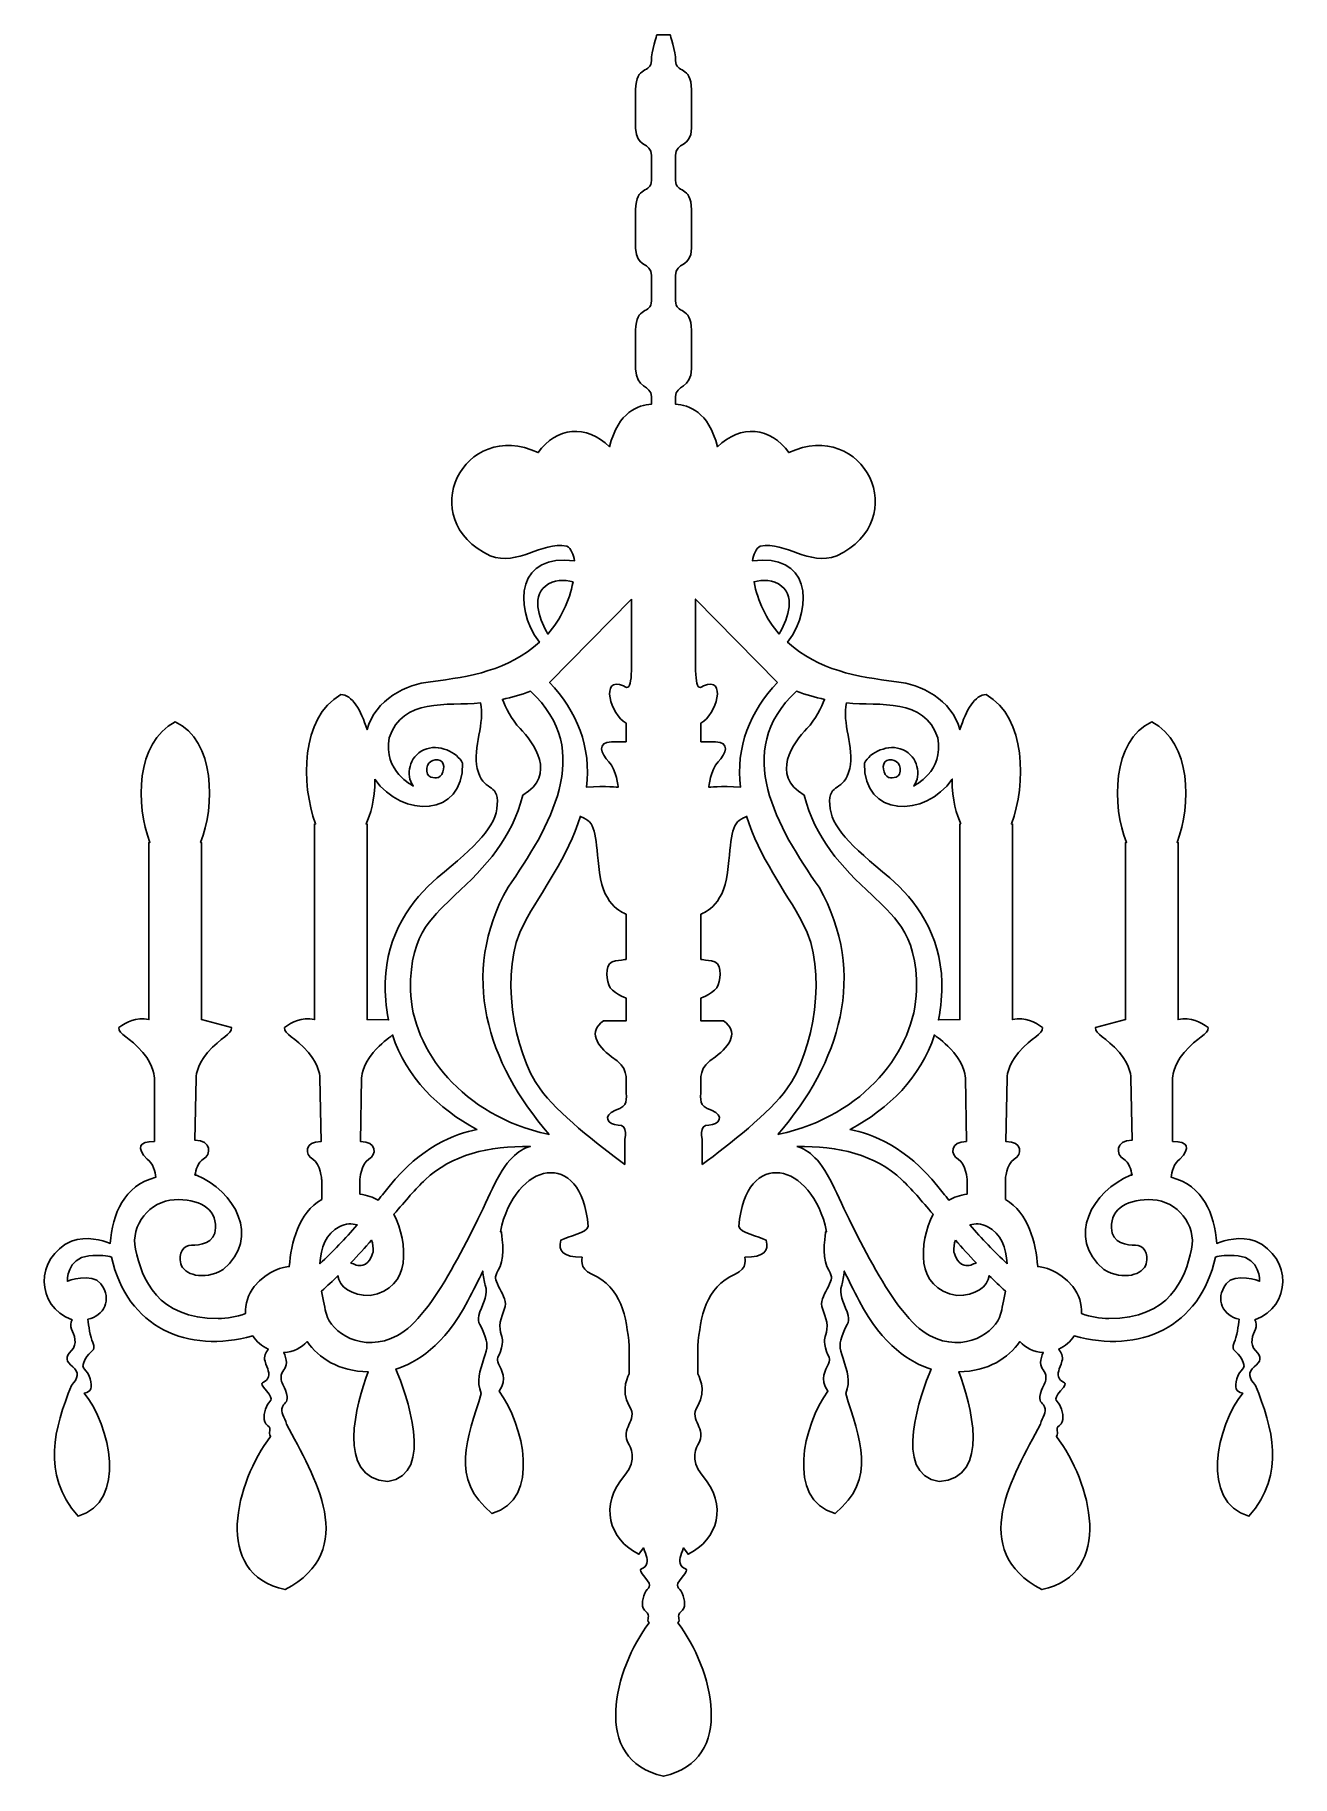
# Model space of a CAD drawing. Header units: centimetres. Extents: x -7.5 to 7.5, y -10.5 to 10.4.
import ezdxf

# ---------------------------------------------------------------- set-up
doc = ezdxf.new("R2010")
doc.units = ezdxf.units.CM
doc.header["$MEASUREMENT"] = 0
doc.layers.add('Camada 1', color=7, linetype='Continuous')

msp = doc.modelspace()

# ---------------------------------------------------------------- linework, layer by layer
at = {"layer": 'Camada 1'}
for points, knots in [([(-0.06952, 10.36983), (-0.06952, 10.36983), (-0.13527, 10.1688), (-0.13527, 10.06458), (-0.13527, 10.06458), (-0.13527, 9.89795), (-0.32326, 10.01288), (-0.32326, 9.71324), (-0.32326, 9.71324), (-0.32326, 9.71324), (-0.32326, 9.25406), (-0.32326, 9.25406), (-0.32326, 9.25406), (-0.32326, 9.01644), (-0.13527, 9.09203), (-0.13527, 8.92664), (-0.13527, 8.92664), (-0.13527, 8.89015), (-0.13527, 8.72201), (-0.13527, 8.62922), (-0.13527, 8.62922), (-0.13527, 8.46272), (-0.32326, 8.57765), (-0.32326, 8.27801), (-0.32326, 8.27801), (-0.32326, 8.27801), (-0.32326, 7.81869), (-0.32326, 7.81869), (-0.32326, 7.81869), (-0.32326, 7.58117), (-0.13527, 7.65679), (-0.13527, 7.49127), (-0.13527, 7.49127), (-0.13527, 7.32588), (-0.13527, 7.2905), (-0.13527, 7.18626), (-0.13527, 7.18626), (-0.13527, 7.01949), (-0.32326, 7.13445), (-0.32326, 6.83492), (-0.32326, 6.83492), (-0.32326, 6.83492), (-0.32326, 6.3755), (-0.32326, 6.3755), (-0.32326, 6.3755), (-0.32326, 6.13798), (-0.13527, 6.18058), (-0.13527, 6.0421), (-0.13527, 6.0421), (-0.13527, 6.01781), (-0.13527, 5.98506), (-0.13527, 5.95055), (-0.13527, 5.95055), (-0.29394, 5.93886), (-0.52677, 5.86774), (-0.63663, 5.44154), (-0.63663, 5.44154), (-0.90664, 5.71366), (-1.28039, 5.67681), (-1.48861, 5.37254), (-1.48861, 5.37254), (-2.38475, 5.78516), (-2.98374, 4.57374), (-2.06355, 4.13733), (-2.06355, 4.13733), (-1.72168, 4.01329), (-1.46146, 4.30632), (-1.14772, 4.25438), (-1.14772, 4.25438), (-1.09343, 4.22001), (-1.06559, 4.15574), (-1.05607, 4.07555), (-1.05607, 4.07555), (-1.71446, 4.17906), (-1.80775, 3.55371), (-1.47472, 3.10299), (-1.47472, 3.10299), (-1.84736, 2.7671), (-2.29744, 2.6905), (-2.77658, 2.63084), (-2.77658, 2.63084), (-3.06352, 2.60219), (-3.43939, 2.41849), (-3.53654, 2.05781), (-3.53654, 2.05781), (-3.60822, 2.29308), (-3.71675, 2.47778), (-3.85052, 2.47778), (-3.85052, 2.47778), (-4.33505, 2.20253), (-4.32672, 1.40497), (-4.15265, 0.93007), (-4.15265, 0.93007), (-4.15265, 0.93007), (-4.16479, 0.93008), (-4.16479, 0.93008), (-4.16479, 0.93008), (-4.16479, 0.93008), (-4.16479, -1.41021), (-4.16479, -1.41021), (-4.16479, -1.41021), (-4.32693, -1.38206), (-4.42808, -1.43611), (-4.52528, -1.50596), (-4.52528, -1.50596), (-4.52528, -1.59129), (-4.40018, -1.61769), (-4.2377, -1.80425), (-4.2377, -1.80425), (-4.09946, -1.96289), (-4.09946, -2.11286), (-4.09946, -2.11286), (-4.09946, -2.11286), (-4.09946, -2.11286), (-4.08509, -2.8692), (-4.08509, -2.8692), (-4.08509, -2.8692), (-4.28723, -2.8692), (-4.28199, -3.02874), (-4.18608, -3.08206), (-4.18608, -3.08206), (-4.09012, -3.13524), (-4.0794, -3.32704), (-4.0794, -3.32704), (-4.0794, -3.32704), (-4.0794, -3.32704), (-4.0794, -3.56241), (-4.0794, -3.56241), (-4.0794, -3.56241), (-4.35708, -3.71822), (-4.44482, -4.08663), (-4.46672, -4.36595), (-4.46672, -4.36595), (-4.53485, -4.37069), (-4.7181, -4.4022), (-4.88495, -4.60482), (-4.88495, -4.60482), (-4.96261, -4.69885), (-4.99512, -4.81442), (-4.99076, -4.92764), (-4.99076, -4.92764), (-5.10099, -4.96537), (-5.21015, -4.98791), (-5.31638, -4.98791), (-5.31638, -4.98791), (-6.05092, -4.98791), (-6.22684, -4.5164), (-6.30656, -4.1573), (-6.30656, -4.1573), (-6.37046, -3.86999), (-6.13082, -3.58231), (-5.84333, -3.56635), (-5.84333, -3.56635), (-5.55589, -3.55053), (-5.34168, -3.66623), (-5.34816, -3.90187), (-5.34816, -3.90187), (-5.35364, -4.09367), (-5.53982, -4.10949), (-5.6356, -4.10949), (-5.6356, -4.10949), (-5.73151, -4.10949), (-5.79541, -4.2054), (-5.7635, -4.33306), (-5.7635, -4.33306), (-5.73149, -4.46083), (-5.49661, -4.53803), (-5.25772, -4.4023), (-5.25772, -4.4023), (-4.79928, -4.01434), (-5.12633, -3.45713), (-5.57718, -3.27369), (-5.57718, -3.27369), (-5.57718, -3.27369), (-5.58459, -3.27245), (-5.5948, -3.2707), (-5.5948, -3.2707), (-5.58432, -3.20993), (-5.55818, -3.11677), (-5.49566, -3.08213), (-5.49566, -3.08213), (-5.39975, -3.02884), (-5.3944, -2.85337), (-5.59673, -2.85337), (-5.59673, -2.85337), (-5.59673, -2.85337), (-5.58215, -2.11299), (-5.58215, -2.11299), (-5.58215, -2.11299), (-5.58215, -2.11299), (-5.58215, -1.96302), (-5.44367, -1.80435), (-5.44367, -1.80435), (-5.28159, -1.61779), (-5.15623, -1.59139), (-5.15623, -1.50609), (-5.15623, -1.50609), (-5.15623, -1.50609), (-5.51704, -1.41034), (-5.51704, -1.41034), (-5.51704, -1.41034), (-5.51704, -1.41034), (-5.51704, 0.70903), (-5.51704, 0.70903), (-5.51704, 0.70903), (-5.51704, 0.70903), (-5.52888, 0.70902), (-5.52888, 0.70902), (-5.52888, 0.70902), (-5.35378, 1.13706), (-5.35185, 1.93378), (-5.83101, 2.14936), (-5.83101, 2.14936), (-6.30459, 1.906), (-6.30914, 1.15527), (-6.13332, 0.70902), (-6.13332, 0.70902), (-6.13332, 0.70902), (-6.14536, 0.70902), (-6.14536, 0.70902), (-6.14536, 0.70902), (-6.14536, 0.70902), (-6.14536, -1.41008), (-6.14536, -1.41008), (-6.14536, -1.41008), (-6.3075, -1.38195), (-6.40878, -1.43609), (-6.50604, -1.50586), (-6.50604, -1.50586), (-6.50604, -1.59116), (-6.38081, -1.61757), (-6.21828, -1.80412), (-6.21828, -1.80412), (-6.08004, -1.96276), (-6.08004, -2.11273), (-6.08004, -2.11273), (-6.08004, -2.11273), (-6.08004, -2.11273), (-6.08004, -2.86907), (-6.08004, -2.86907), (-6.08004, -2.86907), (-6.26834, -2.87105), (-6.30031, -2.93969), (-6.16656, -3.08193), (-6.16656, -3.08193), (-6.09451, -3.12191), (-6.07065, -3.24034), (-6.06324, -3.29664), (-6.06324, -3.29664), (-6.44453, -3.39827), (-6.58307, -3.73254), (-6.60754, -4.08936), (-6.60754, -4.08936), (-6.70663, -4.04888), (-6.8889, -3.99644), (-7.07315, -4.06145), (-7.07315, -4.06145), (-7.51074, -4.26121), (-7.50564, -4.84221), (-7.06476, -5.00149), (-7.06476, -5.00149), (-7.07889, -5.03488), (-7.09103, -5.07997), (-7.07315, -5.11558), (-7.07315, -5.11558), (-7.04116, -5.17961), (-6.99333, -5.29132), (-7.07315, -5.37114), (-7.07315, -5.37114), (-7.153, -5.4512), (-7.13705, -5.49904), (-7.05696, -5.56307), (-7.05696, -5.56307), (-6.97724, -5.62683), (-6.99333, -5.70666), (-7.07315, -5.78675), (-7.07315, -5.78675), (-7.2723, -6.29885), (-7.44248, -6.83278), (-6.99333, -7.35173), (-6.99333, -7.35173), (-6.40363, -7.18607), (-6.60857, -6.26236), (-6.92004, -5.87837), (-6.92004, -5.87837), (-6.83074, -5.86493), (-6.82257, -5.81461), (-6.84948, -5.70663), (-6.84948, -5.70663), (-6.88147, -5.57899), (-6.97725, -5.61088), (-6.91338, -5.48308), (-6.91338, -5.48308), (-6.84948, -5.35518), (-6.76966, -5.38706), (-6.8176, -5.27525), (-6.8176, -5.27525), (-6.84885, -5.20262), (-6.86628, -5.07586), (-6.87501, -4.99614), (-6.87501, -4.99614), (-6.68993, -4.95825), (-6.57735, -4.76198), (-6.72171, -4.57267), (-6.72171, -4.57267), (-6.83212, -4.42794), (-7.12099, -4.54068), (-7.12099, -4.54068), (-7.12099, -4.54068), (-7.12099, -4.54068), (-7.13171, -4.26406), (-6.86556, -4.23728), (-6.86556, -4.23728), (-6.73025, -4.22394), (-6.64262, -4.23815), (-6.5937, -4.25186), (-6.5937, -4.25186), (-6.40762, -5.09699), (-5.6821, -5.41285), (-4.90465, -5.19428), (-4.90465, -5.19428), (-4.8589, -5.26204), (-4.79599, -5.31781), (-4.71897, -5.35319), (-4.71897, -5.35319), (-4.7468, -5.39007), (-4.77546, -5.44413), (-4.75707, -5.49903), (-4.75707, -5.49903), (-4.72551, -5.59481), (-4.69349, -5.64288), (-4.72551, -5.70665), (-4.72551, -5.70665), (-4.75707, -5.77068), (-4.85317, -5.72271), (-4.74133, -5.85053), (-4.74133, -5.85053), (-4.62944, -5.9783), (-4.70926, -5.96237), (-4.74133, -6.04206), (-4.74133, -6.04206), (-4.77321, -6.12199), (-4.78917, -6.2178), (-4.72551, -6.26574), (-4.72551, -6.26574), (-4.66709, -6.30945), (-4.72726, -6.35318), (-4.69, -6.39676), (-4.69, -6.39676), (-5.10325, -6.94098), (-5.3966, -8.03884), (-4.51757, -8.23027), (-4.51757, -8.23027), (-3.62005, -7.75849), (-4.16448, -6.87462), (-4.50162, -6.24968), (-4.50162, -6.24968), (-4.51757, -6.16975), (-4.58158, -6.10596), (-4.54956, -6.04193), (-4.54956, -6.04193), (-4.51757, -5.97817), (-4.46974, -5.99409), (-4.50162, -5.88241), (-4.50162, -5.88241), (-4.5335, -5.77054), (-4.56552, -5.77054), (-4.56552, -5.69048), (-4.56552, -5.69048), (-4.56552, -5.61076), (-4.50162, -5.5947), (-4.50162, -5.51485), (-4.50162, -5.51485), (-4.50162, -5.47611), (-4.51667, -5.43005), (-4.53226, -5.39282), (-4.53226, -5.39282), (-4.41412, -5.38983), (-4.32147, -5.33242), (-4.25323, -5.26391), (-4.25323, -5.26391), (-4.11014, -5.46018), (-3.88086, -5.61787), (-3.52142, -5.62583), (-3.52142, -5.62583), (-3.66482, -5.99921), (-3.91652, -6.89453), (-3.28766, -6.93639), (-3.28766, -6.93639), (-2.71444, -6.85469), (-3.07433, -5.8748), (-3.19101, -5.5917), (-3.19101, -5.5917), (-2.95053, -5.51846), (-2.61506, -5.31661), (-2.32942, -4.77509), (-2.32942, -4.77509), (-2.26386, -4.65092), (-2.20557, -4.5326), (-2.15249, -4.42002), (-2.15249, -4.42002), (-2.14482, -4.47992), (-2.1345, -4.54332), (-2.1218, -4.58853), (-2.1218, -4.58853), (-2.08981, -4.70037), (-2.13775, -4.78019), (-2.1857, -4.90796), (-2.1857, -4.90796), (-2.23354, -5.03586), (-2.1857, -5.03586), (-2.13776, -5.16339), (-2.13776, -5.16339), (-2.08982, -5.29129), (-2.08982, -5.3233), (-2.13776, -5.46713), (-2.13776, -5.46713), (-2.1857, -5.61088), (-2.23354, -5.73865), (-2.16975, -5.88247), (-2.16975, -5.88247), (-2.33104, -6.41603), (-2.5534, -6.90908), (-2.04198, -7.31982), (-2.04198, -7.31982), (-1.45201, -7.15356), (-1.66236, -6.25037), (-1.95623, -5.85644), (-1.95623, -5.85644), (-1.85484, -5.70288), (-1.93088, -5.60908), (-1.96216, -5.531), (-1.96216, -5.531), (-1.99386, -5.45115), (-1.96216, -5.4671), (-1.93009, -5.3392), (-1.93009, -5.3392), (-1.89808, -5.21143), (-1.93009, -5.22736), (-1.94604, -5.11552), (-1.94604, -5.11552), (-1.96215, -5.00368), (-1.88214, -4.89184), (-1.88214, -4.81212), (-1.88214, -4.81212), (-1.88214, -4.73243), (-1.94604, -4.65221), (-1.97792, -4.57251), (-1.97792, -4.57251), (-2.00999, -4.49279), (-2.00999, -4.49279), (-1.94604, -4.365), (-1.94604, -4.365), (-1.88214, -4.2371), (-1.93009, -3.94952), (-1.93009, -3.94952), (-1.93009, -3.94952), (-1.93009, -3.94952), (-1.94163, -3.94814), (-1.94163, -3.94814), (-1.94163, -3.94814), (-1.7715, -3.11259), (-0.96939, -2.93026), (-0.89192, -3.88578), (-0.89192, -3.88578), (-0.90573, -3.96674), (-1.12552, -3.99884), (-1.21916, -4.05064), (-1.21916, -4.05064), (-1.25115, -4.17843), (-1.19799, -4.25315), (-0.96347, -4.25315), (-0.96347, -4.25315), (-0.96347, -4.25315), (-1.00617, -4.3915), (-0.84652, -4.45553), (-0.84652, -4.45553), (-0.48976, -4.61629), (-0.43417, -4.96477), (-0.39922, -5.31812), (-0.39922, -5.31812), (-0.39922, -5.31812), (-0.39922, -5.64816), (-0.39922, -5.64816), (-0.39922, -5.64816), (-0.39922, -5.64816), (-0.5164, -5.83943), (-0.39933, -6.03136), (-0.39933, -6.03136), (-0.28215, -6.22302), (-0.52699, -6.28705), (-0.39933, -6.49978), (-0.39933, -6.49978), (-0.39933, -6.49978), (-0.29286, -6.68086), (-0.45251, -6.86194), (-0.45251, -6.86194), (-0.76572, -7.21704), (-0.64214, -7.63013), (-0.28344, -7.80748), (-0.28344, -7.80748), (-0.28344, -7.80748), (-0.2297, -7.73075), (-0.2297, -7.73075), (-0.2297, -7.73075), (-0.19808, -7.82653), (-0.1662, -7.87463), (-0.19808, -7.9384), (-0.19808, -7.9384), (-0.2297, -8.0024), (-0.32587, -7.95443), (-0.21403, -8.08225), (-0.21403, -8.08225), (-0.10206, -8.21002), (-0.18191, -8.19409), (-0.21403, -8.27378), (-0.21403, -8.27378), (-0.24591, -8.35374), (-0.26187, -8.44952), (-0.19808, -8.49746), (-0.19808, -8.49746), (-0.13979, -8.54117), (-0.19983, -8.5849), (-0.16271, -8.62848), (-0.16271, -8.62848), (-0.57594, -9.1727), (-0.86925, -10.27056), (0.0098, -10.46199), (0.0098, -10.46199), (0.88883, -10.27059), (0.59553, -9.1727), (0.18231, -8.62848), (0.18231, -8.62848), (0.2194, -8.5849), (0.1594, -8.54117), (0.21768, -8.49746), (0.21768, -8.49746), (0.28142, -8.44949), (0.26552, -8.35374), (0.23363, -8.27378), (0.23363, -8.27378), (0.20148, -8.19406), (0.12166, -8.21002), (0.23363, -8.08225), (0.23363, -8.08225), (0.34547, -7.95446), (0.24932, -8.0024), (0.21768, -7.9384), (0.21768, -7.9384), (0.1858, -7.87464), (0.21768, -7.82653), (0.2493, -7.73075), (0.2493, -7.73075), (0.2493, -7.73075), (0.30296, -7.80748), (0.30296, -7.80748), (0.30296, -7.80748), (0.66166, -7.63013), (0.78532, -7.21704), (0.47211, -6.86194), (0.47211, -6.86194), (0.31246, -6.68086), (0.41893, -6.49978), (0.41893, -6.49978), (0.41893, -6.49978), (0.54657, -6.28705), (0.30172, -6.22303), (0.41893, -6.03136), (0.41893, -6.03136), (0.53601, -5.83943), (0.4188, -5.64816), (0.4188, -5.64816), (0.4188, -5.64816), (0.4188, -5.64816), (0.4188, -5.31812), (0.4188, -5.31812), (0.4188, -5.31812), (0.45367, -4.9648), (0.50934, -4.61631), (0.86603, -4.45553), (0.86603, -4.45553), (1.02568, -4.3915), (0.98298, -4.25315), (0.98298, -4.25315), (0.98298, -4.25315), (1.21748, -4.25315), (1.27066, -4.17843), (1.23867, -4.05064), (1.23867, -4.05064), (1.14501, -3.99883), (0.9253, -3.96671), (0.91149, -3.88578), (0.91149, -3.88578), (0.98896, -2.93029), (1.79102, -3.11259), (1.96115, -3.94814), (1.96115, -3.94814), (1.96115, -3.94814), (1.94969, -3.94952), (1.94969, -3.94952), (1.94969, -3.94952), (1.94969, -3.94952), (1.90172, -4.2371), (1.96564, -4.365), (1.96564, -4.365), (2.02951, -4.49279), (2.02951, -4.49279), (1.99752, -4.57251), (1.99752, -4.57251), (1.96564, -4.6522), (1.90174, -4.73242), (1.90174, -4.81212), (1.90174, -4.81212), (1.90174, -4.89184), (1.98167, -5.00368), (1.96564, -5.11552), (1.96564, -5.11552), (1.94969, -5.22739), (1.91767, -5.21143), (1.94969, -5.3392), (1.94969, -5.3392), (1.98168, -5.4671), (2.01345, -5.45115), (1.98168, -5.531), (1.98168, -5.531), (1.95043, -5.60908), (1.87444, -5.70287), (1.97583, -5.85644), (1.97583, -5.85644), (1.6819, -6.25038), (1.47153, -7.15353), (2.0615, -7.31982), (2.0615, -7.31982), (2.57299, -6.90908), (2.35058, -6.41603), (2.18929, -5.88247), (2.18929, -5.88247), (2.25303, -5.73862), (2.20522, -5.61085), (2.15728, -5.46713), (2.15728, -5.46713), (2.10931, -5.32328), (2.10931, -5.29129), (2.15728, -5.16339), (2.15728, -5.16339), (2.20522, -5.03586), (2.25303, -5.03586), (2.20522, -4.90796), (2.20522, -4.90796), (2.15728, -4.78019), (2.10933, -4.70034), (2.14135, -4.58853), (2.14135, -4.58853), (2.15402, -4.54331), (2.1644, -4.47992), (2.17209, -4.42002), (2.17209, -4.42002), (2.22517, -4.5326), (2.28345, -4.65092), (2.34896, -4.77509), (2.34896, -4.77509), (2.63466, -5.31661), (2.97007, -5.51849), (3.21052, -5.5917), (3.21052, -5.5917), (3.09384, -5.8748), (2.73403, -6.85469), (3.30717, -6.93639), (3.30717, -6.93639), (3.93611, -6.89453), (3.68441, -5.99921), (3.54093, -5.62583), (3.54093, -5.62583), (3.90037, -5.61787), (4.12965, -5.46017), (4.27274, -5.26391), (4.27274, -5.26391), (4.34098, -5.33241), (4.43363, -5.38983), (4.55185, -5.39282), (4.55185, -5.39282), (4.53627, -5.43005), (4.52121, -5.47611), (4.52121, -5.51485), (4.52121, -5.51485), (4.52121, -5.5947), (4.58511, -5.61076), (4.58511, -5.69048), (4.58511, -5.69048), (4.58511, -5.77054), (4.5531, -5.77054), (4.52121, -5.88241), (4.52121, -5.88241), (4.48933, -5.99412), (4.53716, -5.97816), (4.56918, -6.04193), (4.56918, -6.04193), (4.60119, -6.10596), (4.53717, -6.16972), (4.52121, -6.24968), (4.52121, -6.24968), (4.18408, -6.87463), (3.63959, -7.75849), (4.53716, -8.23027), (4.53716, -8.23027), (5.41619, -8.03887), (5.12276, -6.94098), (4.70954, -6.39676), (4.70954, -6.39676), (4.74677, -6.35318), (4.68663, -6.30945), (4.74505, -6.26574), (4.74505, -6.26574), (4.80868, -6.21777), (4.79275, -6.12199), (4.76087, -6.04206), (4.76087, -6.04206), (4.72886, -5.96234), (4.649, -5.9783), (4.76087, -5.85053), (4.76087, -5.85053), (4.87271, -5.72274), (4.77669, -5.77068), (4.74505, -5.70665), (4.74505, -5.70665), (4.71304, -5.64289), (4.74505, -5.59481), (4.77667, -5.49903), (4.77667, -5.49903), (4.79498, -5.44413), (4.76632, -5.39007), (4.73857, -5.35319), (4.73857, -5.35319), (4.81554, -5.31782), (4.87843, -5.26204), (4.92428, -5.19428), (4.92428, -5.19428), (5.70168, -5.41285), (6.42727, -5.09699), (6.61333, -4.25186), (6.61333, -4.25186), (6.66228, -4.23815), (6.74983, -4.22395), (6.88519, -4.23728), (6.88519, -4.23728), (7.15136, -4.26406), (7.14062, -4.54068), (7.14062, -4.54068), (7.14062, -4.54068), (7.14062, -4.54068), (6.85169, -4.42794), (6.74134, -4.57267), (6.74134, -4.57267), (6.59701, -4.76198), (6.70959, -4.95825), (6.89467, -4.99614), (6.89467, -4.99614), (6.88594, -5.07586), (6.8685, -5.20262), (6.83726, -5.27525), (6.83726, -5.27525), (6.78929, -5.38709), (6.86912, -5.35518), (6.93301, -5.48308), (6.93301, -5.48308), (6.99691, -5.61087), (6.90113, -5.57899), (6.86911, -5.70663), (6.86911, -5.70663), (6.8422, -5.81461), (6.85032, -5.86493), (6.93962, -5.87837), (6.93962, -5.87837), (6.62815, -6.26236), (6.42326, -7.18607), (7.01296, -7.35173), (7.01296, -7.35173), (7.46206, -6.83278), (7.29194, -6.29885), (7.09278, -5.78675), (7.09278, -5.78675), (7.01296, -5.70666), (6.99689, -5.62684), (7.07661, -5.56307), (7.07661, -5.56307), (7.15667, -5.49904), (7.17263, -5.4512), (7.09278, -5.37114), (7.09278, -5.37114), (7.01296, -5.29129), (7.06079, -5.17961), (7.09278, -5.11558), (7.09278, -5.11558), (7.11061, -5.07997), (7.09852, -5.03488), (7.08434, -5.00149), (7.08434, -5.00149), (7.52522, -4.84218), (7.5303, -4.26121), (7.09278, -4.06145), (7.09278, -4.06145), (6.90847, -3.99644), (6.72625, -4.04886), (6.62711, -4.08936), (6.62711, -4.08936), (6.60269, -3.73254), (6.46407, -3.39827), (6.08286, -3.29664), (6.08286, -3.29664), (6.09022, -3.24034), (6.11413, -3.12191), (6.1861, -3.08193), (6.1861, -3.08193), (6.31987, -2.93969), (6.28799, -2.87106), (6.09966, -2.86907), (6.09966, -2.86907), (6.09966, -2.86907), (6.09966, -2.11273), (6.09966, -2.11273), (6.09966, -2.11273), (6.09966, -2.11273), (6.09966, -1.96276), (6.2379, -1.80412), (6.2379, -1.80412), (6.40043, -1.61754), (6.52561, -1.59113), (6.52561, -1.50586), (6.52561, -1.50586), (6.42832, -1.43609), (6.32707, -1.38193), (6.16493, -1.41008), (6.16493, -1.41008), (6.16493, -1.41008), (6.16493, 0.70902), (6.16493, 0.70902), (6.16493, 0.70902), (6.16493, 0.70902), (6.153, 0.70902), (6.153, 0.70902), (6.153, 0.70902), (6.32874, 1.15527), (6.32426, 1.906), (5.85061, 2.14936), (5.85061, 2.14936), (5.3715, 1.93378), (5.37335, 1.13706), (5.54846, 0.70902), (5.54846, 0.70902), (5.54846, 0.70902), (5.53663, 0.70902), (5.53663, 0.70902), (5.53663, 0.70902), (5.53663, 0.70902), (5.53663, -1.41035), (5.53663, -1.41035), (5.53663, -1.41035), (5.53663, -1.41035), (5.17582, -1.5061), (5.17582, -1.5061), (5.17582, -1.5061), (5.17582, -1.59143), (5.30123, -1.61783), (5.46326, -1.80436), (5.46326, -1.80436), (5.60174, -1.96303), (5.60174, -2.113), (5.60174, -2.113), (5.60174, -2.113), (5.60174, -2.113), (5.61632, -2.85338), (5.61632, -2.85338), (5.61632, -2.85338), (5.41405, -2.85338), (5.41944, -3.02888), (5.51533, -3.08214), (5.51533, -3.08214), (5.57785, -3.11677), (5.60402, -3.20993), (5.61447, -3.27071), (5.61447, -3.27071), (5.60426, -3.27246), (5.59677, -3.2737), (5.59677, -3.2737), (5.59677, -3.2737), (5.14595, -3.45716), (4.81889, -4.01435), (5.27734, -4.40231), (5.27734, -4.40231), (5.51621, -4.53804), (5.75108, -4.46084), (5.78309, -4.33307), (5.78309, -4.33307), (5.81497, -4.20541), (5.75108, -4.1095), (5.65519, -4.1095), (5.65519, -4.1095), (5.55941, -4.1095), (5.37322, -4.09368), (5.36775, -3.90188), (5.36775, -3.90188), (5.36129, -3.66627), (5.5755, -3.55057), (5.86294, -3.56636), (5.86294, -3.56636), (6.15052, -3.58231), (6.39012, -3.87), (6.32625, -4.15731), (6.32625, -4.15731), (6.24653, -4.51638), (6.07056, -4.98792), (5.33599, -4.98792), (5.33599, -4.98792), (5.22973, -4.98792), (5.12065, -4.96535), (5.01042, -4.92765), (5.01042, -4.92765), (5.01479, -4.81443), (4.98229, -4.69886), (4.90456, -4.60483), (4.90456, -4.60483), (4.73779, -4.40221), (4.55449, -4.37067), (4.48633, -4.36596), (4.48633, -4.36596), (4.46442, -4.08661), (4.37674, -3.71823), (4.09901, -3.56242), (4.09901, -3.56242), (4.09901, -3.56242), (4.09901, -3.32705), (4.09901, -3.32705), (4.09901, -3.32705), (4.09901, -3.32705), (4.1097, -3.13525), (4.20574, -3.08207), (4.20574, -3.08207), (4.30163, -3.02876), (4.30686, -2.86921), (4.10475, -2.86921), (4.10475, -2.86921), (4.10475, -2.86921), (4.11906, -2.11287), (4.11906, -2.11287), (4.11906, -2.11287), (4.11906, -2.11287), (4.11906, -1.9629), (4.2573, -1.80426), (4.2573, -1.80426), (4.41983, -1.61768), (4.54488, -1.59127), (4.54488, -1.50597), (4.54488, -1.50597), (4.44772, -1.43609), (4.3466, -1.38204), (4.18444, -1.41022), (4.18444, -1.41022), (4.18444, -1.41022), (4.18444, 0.93007), (4.18444, 0.93007), (4.18444, 0.93007), (4.18444, 0.93007), (4.17225, 0.93008), (4.17225, 0.93008), (4.17225, 0.93008), (4.34637, 1.40495), (4.35471, 2.20254), (3.87012, 2.47779), (3.87012, 2.47779), (3.73635, 2.47779), (3.62787, 2.29311), (3.55614, 2.05782), (3.55614, 2.05782), (3.45898, 2.4185), (3.08312, 2.6022), (2.79618, 2.63085), (2.79618, 2.63085), (2.31707, 2.69051), (1.86696, 2.76708), (1.49432, 3.103), (1.49432, 3.103), (1.82735, 3.55372), (1.73409, 4.17903), (1.07575, 4.07556), (1.07575, 4.07556), (1.0852, 4.15576), (1.11311, 4.22002), (1.16743, 4.25439), (1.16743, 4.25439), (1.48112, 4.30633), (1.74131, 4.01328), (2.08318, 4.13734), (2.08318, 4.13734), (3.0034, 4.57374), (2.40438, 5.78517), (1.50827, 5.37255), (1.50827, 5.37255), (1.30004, 5.67682), (0.92629, 5.71368), (0.65629, 5.44155), (0.65629, 5.44155), (0.54646, 5.86771), (0.31355, 5.93883), (0.15488, 5.95056), (0.15488, 5.95056), (0.15488, 5.98506), (0.15488, 6.01782), (0.15488, 6.04211), (0.15488, 6.04211), (0.15488, 6.18059), (0.34295, 6.13802), (0.34295, 6.37551), (0.34295, 6.37551), (0.34295, 6.37551), (0.34295, 6.83493), (0.34295, 6.83493), (0.34295, 6.83493), (0.34295, 7.13446), (0.15488, 7.0195), (0.15488, 7.18627), (0.15488, 7.18627), (0.15488, 7.29052), (0.15488, 7.32589), (0.15488, 7.49128), (0.15488, 7.49128), (0.15488, 7.6568), (0.34295, 7.58119), (0.34295, 7.8187), (0.34295, 7.8187), (0.34295, 7.8187), (0.34295, 8.27802), (0.34295, 8.27802), (0.34295, 8.27802), (0.34295, 8.57766), (0.15488, 8.46273), (0.15488, 8.62923), (0.15488, 8.62923), (0.15488, 8.72202), (0.15488, 8.89016), (0.15488, 8.92665), (0.15488, 8.92665), (0.15488, 9.09204), (0.34295, 9.01645), (0.34295, 9.25407), (0.34295, 9.25407), (0.34295, 9.25407), (0.34294, 9.71324), (0.34294, 9.71324), (0.34294, 9.71324), (0.34294, 10.01288), (0.15487, 9.89792), (0.15487, 10.06458), (0.15487, 10.06458), (0.15487, 10.1688), (0.08912, 10.36983), (0.08912, 10.36983), (0.08912, 10.36983), (0.08912, 10.36983), (-0.06952, 10.36983), (-0.06952, 10.36983)], [0, 0, 0, 0, 0.0037594, 0.0037594, 0.0037594, 0.0037594, 0.0075188, 0.0075188, 0.0075188, 0.0075188, 0.0112782, 0.0112782, 0.0112782, 0.0112782, 0.01503759, 0.01503759, 0.01503759, 0.01503759, 0.01879699, 0.01879699, 0.01879699, 0.01879699, 0.02255639, 0.02255639, 0.02255639, 0.02255639, 0.02631579, 0.02631579, 0.02631579, 0.02631579, 0.03007519, 0.03007519, 0.03007519, 0.03007519, 0.03383459, 0.03383459, 0.03383459, 0.03383459, 0.03759398, 0.03759398, 0.03759398, 0.03759398, 0.04135338, 0.04135338, 0.04135338, 0.04135338, 0.04511278, 0.04511278, 0.04511278, 0.04511278, 0.04887218, 0.04887218, 0.04887218, 0.04887218, 0.05263158, 0.05263158, 0.05263158, 0.05263158, 0.05639098, 0.05639098, 0.05639098, 0.05639098, 0.06015038, 0.06015038, 0.06015038, 0.06015038, 0.06390977, 0.06390977, 0.06390977, 0.06390977, 0.06766917, 0.06766917, 0.06766917, 0.06766917, 0.07142857, 0.07142857, 0.07142857, 0.07142857, 0.07518797, 0.07518797, 0.07518797, 0.07518797, 0.07894737, 0.07894737, 0.07894737, 0.07894737, 0.08270677, 0.08270677, 0.08270677, 0.08270677, 0.08646617, 0.08646617, 0.08646617, 0.08646617, 0.09022556, 0.09022556, 0.09022556, 0.09022556, 0.09398496, 0.09398496, 0.09398496, 0.09398496, 0.09774436, 0.09774436, 0.09774436, 0.09774436, 0.10150376, 0.10150376, 0.10150376, 0.10150376, 0.10526316, 0.10526316, 0.10526316, 0.10526316, 0.10902256, 0.10902256, 0.10902256, 0.10902256, 0.11278195, 0.11278195, 0.11278195, 0.11278195, 0.11654135, 0.11654135, 0.11654135, 0.11654135, 0.12030075, 0.12030075, 0.12030075, 0.12030075, 0.12406015, 0.12406015, 0.12406015, 0.12406015, 0.12781955, 0.12781955, 0.12781955, 0.12781955, 0.13157895, 0.13157895, 0.13157895, 0.13157895, 0.13533835, 0.13533835, 0.13533835, 0.13533835, 0.13909774, 0.13909774, 0.13909774, 0.13909774, 0.14285714, 0.14285714, 0.14285714, 0.14285714, 0.14661654, 0.14661654, 0.14661654, 0.14661654, 0.15037594, 0.15037594, 0.15037594, 0.15037594, 0.15413534, 0.15413534, 0.15413534, 0.15413534, 0.15789474, 0.15789474, 0.15789474, 0.15789474, 0.16165414, 0.16165414, 0.16165414, 0.16165414, 0.16541353, 0.16541353, 0.16541353, 0.16541353, 0.16917293, 0.16917293, 0.16917293, 0.16917293, 0.17293233, 0.17293233, 0.17293233, 0.17293233, 0.17669173, 0.17669173, 0.17669173, 0.17669173, 0.18045113, 0.18045113, 0.18045113, 0.18045113, 0.18421053, 0.18421053, 0.18421053, 0.18421053, 0.18796992, 0.18796992, 0.18796992, 0.18796992, 0.19172932, 0.19172932, 0.19172932, 0.19172932, 0.19548872, 0.19548872, 0.19548872, 0.19548872, 0.19924812, 0.19924812, 0.19924812, 0.19924812, 0.20300752, 0.20300752, 0.20300752, 0.20300752, 0.20676692, 0.20676692, 0.20676692, 0.20676692, 0.21052632, 0.21052632, 0.21052632, 0.21052632, 0.21428571, 0.21428571, 0.21428571, 0.21428571, 0.21804511, 0.21804511, 0.21804511, 0.21804511, 0.22180451, 0.22180451, 0.22180451, 0.22180451, 0.22556391, 0.22556391, 0.22556391, 0.22556391, 0.22932331, 0.22932331, 0.22932331, 0.22932331, 0.23308271, 0.23308271, 0.23308271, 0.23308271, 0.23684211, 0.23684211, 0.23684211, 0.23684211, 0.2406015, 0.2406015, 0.2406015, 0.2406015, 0.2443609, 0.2443609, 0.2443609, 0.2443609, 0.2481203, 0.2481203, 0.2481203, 0.2481203, 0.2518797, 0.2518797, 0.2518797, 0.2518797, 0.2556391, 0.2556391, 0.2556391, 0.2556391, 0.2593985, 0.2593985, 0.2593985, 0.2593985, 0.26315789, 0.26315789, 0.26315789, 0.26315789, 0.26691729, 0.26691729, 0.26691729, 0.26691729, 0.27067669, 0.27067669, 0.27067669, 0.27067669, 0.27443609, 0.27443609, 0.27443609, 0.27443609, 0.27819549, 0.27819549, 0.27819549, 0.27819549, 0.28195489, 0.28195489, 0.28195489, 0.28195489, 0.28571429, 0.28571429, 0.28571429, 0.28571429, 0.28947368, 0.28947368, 0.28947368, 0.28947368, 0.29323308, 0.29323308, 0.29323308, 0.29323308, 0.29699248, 0.29699248, 0.29699248, 0.29699248, 0.30075188, 0.30075188, 0.30075188, 0.30075188, 0.30451128, 0.30451128, 0.30451128, 0.30451128, 0.30827068, 0.30827068, 0.30827068, 0.30827068, 0.31203008, 0.31203008, 0.31203008, 0.31203008, 0.31578947, 0.31578947, 0.31578947, 0.31578947, 0.31954887, 0.31954887, 0.31954887, 0.31954887, 0.32330827, 0.32330827, 0.32330827, 0.32330827, 0.32706767, 0.32706767, 0.32706767, 0.32706767, 0.33082707, 0.33082707, 0.33082707, 0.33082707, 0.33458647, 0.33458647, 0.33458647, 0.33458647, 0.33834586, 0.33834586, 0.33834586, 0.33834586, 0.34210526, 0.34210526, 0.34210526, 0.34210526, 0.34586466, 0.34586466, 0.34586466, 0.34586466, 0.34962406, 0.34962406, 0.34962406, 0.34962406, 0.35338346, 0.35338346, 0.35338346, 0.35338346, 0.35714286, 0.35714286, 0.35714286, 0.35714286, 0.36090226, 0.36090226, 0.36090226, 0.36090226, 0.36466165, 0.36466165, 0.36466165, 0.36466165, 0.36842105, 0.36842105, 0.36842105, 0.36842105, 0.37218045, 0.37218045, 0.37218045, 0.37218045, 0.37593985, 0.37593985, 0.37593985, 0.37593985, 0.37969925, 0.37969925, 0.37969925, 0.37969925, 0.38345865, 0.38345865, 0.38345865, 0.38345865, 0.38721805, 0.38721805, 0.38721805, 0.38721805, 0.39097744, 0.39097744, 0.39097744, 0.39097744, 0.39473684, 0.39473684, 0.39473684, 0.39473684, 0.39849624, 0.39849624, 0.39849624, 0.39849624, 0.40225564, 0.40225564, 0.40225564, 0.40225564, 0.40601504, 0.40601504, 0.40601504, 0.40601504, 0.40977444, 0.40977444, 0.40977444, 0.40977444, 0.41353383, 0.41353383, 0.41353383, 0.41353383, 0.41729323, 0.41729323, 0.41729323, 0.41729323, 0.42105263, 0.42105263, 0.42105263, 0.42105263, 0.42481203, 0.42481203, 0.42481203, 0.42481203, 0.42857143, 0.42857143, 0.42857143, 0.42857143, 0.43233083, 0.43233083, 0.43233083, 0.43233083, 0.43609023, 0.43609023, 0.43609023, 0.43609023, 0.43984962, 0.43984962, 0.43984962, 0.43984962, 0.44360902, 0.44360902, 0.44360902, 0.44360902, 0.44736842, 0.44736842, 0.44736842, 0.44736842, 0.45112782, 0.45112782, 0.45112782, 0.45112782, 0.45488722, 0.45488722, 0.45488722, 0.45488722, 0.45864662, 0.45864662, 0.45864662, 0.45864662, 0.46240602, 0.46240602, 0.46240602, 0.46240602, 0.46616541, 0.46616541, 0.46616541, 0.46616541, 0.46992481, 0.46992481, 0.46992481, 0.46992481, 0.47368421, 0.47368421, 0.47368421, 0.47368421, 0.47744361, 0.47744361, 0.47744361, 0.47744361, 0.48120301, 0.48120301, 0.48120301, 0.48120301, 0.48496241, 0.48496241, 0.48496241, 0.48496241, 0.4887218, 0.4887218, 0.4887218, 0.4887218, 0.4924812, 0.4924812, 0.4924812, 0.4924812, 0.4962406, 0.4962406, 0.4962406, 0.4962406, 0.5, 0.5, 0.5, 0.5, 0.5037594, 0.5037594, 0.5037594, 0.5037594, 0.5075188, 0.5075188, 0.5075188, 0.5075188, 0.5112782, 0.5112782, 0.5112782, 0.5112782, 0.51503759, 0.51503759, 0.51503759, 0.51503759, 0.51879699, 0.51879699, 0.51879699, 0.51879699, 0.52255639, 0.52255639, 0.52255639, 0.52255639, 0.52631579, 0.52631579, 0.52631579, 0.52631579, 0.53007519, 0.53007519, 0.53007519, 0.53007519, 0.53383459, 0.53383459, 0.53383459, 0.53383459, 0.53759398, 0.53759398, 0.53759398, 0.53759398, 0.54135338, 0.54135338, 0.54135338, 0.54135338, 0.54511278, 0.54511278, 0.54511278, 0.54511278, 0.54887218, 0.54887218, 0.54887218, 0.54887218, 0.55263158, 0.55263158, 0.55263158, 0.55263158, 0.55639098, 0.55639098, 0.55639098, 0.55639098, 0.56015038, 0.56015038, 0.56015038, 0.56015038, 0.56390977, 0.56390977, 0.56390977, 0.56390977, 0.56766917, 0.56766917, 0.56766917, 0.56766917, 0.57142857, 0.57142857, 0.57142857, 0.57142857, 0.57518797, 0.57518797, 0.57518797, 0.57518797, 0.57894737, 0.57894737, 0.57894737, 0.57894737, 0.58270677, 0.58270677, 0.58270677, 0.58270677, 0.58646617, 0.58646617, 0.58646617, 0.58646617, 0.59022556, 0.59022556, 0.59022556, 0.59022556, 0.59398496, 0.59398496, 0.59398496, 0.59398496, 0.59774436, 0.59774436, 0.59774436, 0.59774436, 0.60150376, 0.60150376, 0.60150376, 0.60150376, 0.60526316, 0.60526316, 0.60526316, 0.60526316, 0.60902256, 0.60902256, 0.60902256, 0.60902256, 0.61278195, 0.61278195, 0.61278195, 0.61278195, 0.61654135, 0.61654135, 0.61654135, 0.61654135, 0.62030075, 0.62030075, 0.62030075, 0.62030075, 0.62406015, 0.62406015, 0.62406015, 0.62406015, 0.62781955, 0.62781955, 0.62781955, 0.62781955, 0.63157895, 0.63157895, 0.63157895, 0.63157895, 0.63533835, 0.63533835, 0.63533835, 0.63533835, 0.63909774, 0.63909774, 0.63909774, 0.63909774, 0.64285714, 0.64285714, 0.64285714, 0.64285714, 0.64661654, 0.64661654, 0.64661654, 0.64661654, 0.65037594, 0.65037594, 0.65037594, 0.65037594, 0.65413534, 0.65413534, 0.65413534, 0.65413534, 0.65789474, 0.65789474, 0.65789474, 0.65789474, 0.66165414, 0.66165414, 0.66165414, 0.66165414, 0.66541353, 0.66541353, 0.66541353, 0.66541353, 0.66917293, 0.66917293, 0.66917293, 0.66917293, 0.67293233, 0.67293233, 0.67293233, 0.67293233, 0.67669173, 0.67669173, 0.67669173, 0.67669173, 0.68045113, 0.68045113, 0.68045113, 0.68045113, 0.68421053, 0.68421053, 0.68421053, 0.68421053, 0.68796992, 0.68796992, 0.68796992, 0.68796992, 0.69172932, 0.69172932, 0.69172932, 0.69172932, 0.69548872, 0.69548872, 0.69548872, 0.69548872, 0.69924812, 0.69924812, 0.69924812, 0.69924812, 0.70300752, 0.70300752, 0.70300752, 0.70300752, 0.70676692, 0.70676692, 0.70676692, 0.70676692, 0.71052632, 0.71052632, 0.71052632, 0.71052632, 0.71428571, 0.71428571, 0.71428571, 0.71428571, 0.71804511, 0.71804511, 0.71804511, 0.71804511, 0.72180451, 0.72180451, 0.72180451, 0.72180451, 0.72556391, 0.72556391, 0.72556391, 0.72556391, 0.72932331, 0.72932331, 0.72932331, 0.72932331, 0.73308271, 0.73308271, 0.73308271, 0.73308271, 0.73684211, 0.73684211, 0.73684211, 0.73684211, 0.7406015, 0.7406015, 0.7406015, 0.7406015, 0.7443609, 0.7443609, 0.7443609, 0.7443609, 0.7481203, 0.7481203, 0.7481203, 0.7481203, 0.7518797, 0.7518797, 0.7518797, 0.7518797, 0.7556391, 0.7556391, 0.7556391, 0.7556391, 0.7593985, 0.7593985, 0.7593985, 0.7593985, 0.76315789, 0.76315789, 0.76315789, 0.76315789, 0.76691729, 0.76691729, 0.76691729, 0.76691729, 0.77067669, 0.77067669, 0.77067669, 0.77067669, 0.77443609, 0.77443609, 0.77443609, 0.77443609, 0.77819549, 0.77819549, 0.77819549, 0.77819549, 0.78195489, 0.78195489, 0.78195489, 0.78195489, 0.78571429, 0.78571429, 0.78571429, 0.78571429, 0.78947368, 0.78947368, 0.78947368, 0.78947368, 0.79323308, 0.79323308, 0.79323308, 0.79323308, 0.79699248, 0.79699248, 0.79699248, 0.79699248, 0.80075188, 0.80075188, 0.80075188, 0.80075188, 0.80451128, 0.80451128, 0.80451128, 0.80451128, 0.80827068, 0.80827068, 0.80827068, 0.80827068, 0.81203008, 0.81203008, 0.81203008, 0.81203008, 0.81578947, 0.81578947, 0.81578947, 0.81578947, 0.81954887, 0.81954887, 0.81954887, 0.81954887, 0.82330827, 0.82330827, 0.82330827, 0.82330827, 0.82706767, 0.82706767, 0.82706767, 0.82706767, 0.83082707, 0.83082707, 0.83082707, 0.83082707, 0.83458647, 0.83458647, 0.83458647, 0.83458647, 0.83834586, 0.83834586, 0.83834586, 0.83834586, 0.84210526, 0.84210526, 0.84210526, 0.84210526, 0.84586466, 0.84586466, 0.84586466, 0.84586466, 0.84962406, 0.84962406, 0.84962406, 0.84962406, 0.85338346, 0.85338346, 0.85338346, 0.85338346, 0.85714286, 0.85714286, 0.85714286, 0.85714286, 0.86090226, 0.86090226, 0.86090226, 0.86090226, 0.86466165, 0.86466165, 0.86466165, 0.86466165, 0.86842105, 0.86842105, 0.86842105, 0.86842105, 0.87218045, 0.87218045, 0.87218045, 0.87218045, 0.87593985, 0.87593985, 0.87593985, 0.87593985, 0.87969925, 0.87969925, 0.87969925, 0.87969925, 0.88345865, 0.88345865, 0.88345865, 0.88345865, 0.88721805, 0.88721805, 0.88721805, 0.88721805, 0.89097744, 0.89097744, 0.89097744, 0.89097744, 0.89473684, 0.89473684, 0.89473684, 0.89473684, 0.89849624, 0.89849624, 0.89849624, 0.89849624, 0.90225564, 0.90225564, 0.90225564, 0.90225564, 0.90601504, 0.90601504, 0.90601504, 0.90601504, 0.90977444, 0.90977444, 0.90977444, 0.90977444, 0.91353383, 0.91353383, 0.91353383, 0.91353383, 0.91729323, 0.91729323, 0.91729323, 0.91729323, 0.92105263, 0.92105263, 0.92105263, 0.92105263, 0.92481203, 0.92481203, 0.92481203, 0.92481203, 0.92857143, 0.92857143, 0.92857143, 0.92857143, 0.93233083, 0.93233083, 0.93233083, 0.93233083, 0.93609023, 0.93609023, 0.93609023, 0.93609023, 0.93984962, 0.93984962, 0.93984962, 0.93984962, 0.94360902, 0.94360902, 0.94360902, 0.94360902, 0.94736842, 0.94736842, 0.94736842, 0.94736842, 0.95112782, 0.95112782, 0.95112782, 0.95112782, 0.95488722, 0.95488722, 0.95488722, 0.95488722, 0.95864662, 0.95864662, 0.95864662, 0.95864662, 0.96240602, 0.96240602, 0.96240602, 0.96240602, 0.96616541, 0.96616541, 0.96616541, 0.96616541, 0.96992481, 0.96992481, 0.96992481, 0.96992481, 0.97368421, 0.97368421, 0.97368421, 0.97368421, 0.97744361, 0.97744361, 0.97744361, 0.97744361, 0.98120301, 0.98120301, 0.98120301, 0.98120301, 0.98496241, 0.98496241, 0.98496241, 0.98496241, 0.9887218, 0.9887218, 0.9887218, 0.9887218, 0.9924812, 0.9924812, 0.9924812, 0.9924812, 1, 1, 1, 1]), ([(-1.4032, 3.77554), (-1.30171, 3.85661), (-1.17621, 3.85275), (-1.07266, 3.82711), (-1.07266, 3.82711), (-1.11687, 3.5906), (-1.21982, 3.38261), (-1.37206, 3.20142), (-1.37206, 3.20142), (-1.45432, 3.34464), (-1.58402, 3.63094), (-1.4032, 3.77554)], [0, 0, 0, 0, 0.25, 0.25, 0.25, 0.25, 0.5, 0.5, 0.5, 0.5, 1, 1, 1, 1]), ([(1.3918, 3.20142), (1.23948, 3.38263), (1.13658, 3.5906), (1.0924, 3.82711), (1.0924, 3.82711), (1.19591, 3.85277), (1.32142, 3.85664), (1.42294, 3.77554), (1.42294, 3.77554), (1.60376, 3.63094), (1.47401, 3.34464), (1.3918, 3.20142)], [0, 0, 0, 0, 0.25, 0.25, 0.25, 0.25, 0.5, 0.5, 0.5, 0.5, 1, 1, 1, 1]), ([(-0.37297, 3.61875), (-0.37297, 3.48461), (-0.37297, 3.31623), (-0.37297, 3.142), (-0.37297, 3.142), (-0.37297, 2.74258), (-0.35702, 2.48692), (-0.46875, 2.5828), (-0.46875, 2.5828), (-0.75633, 2.70086), (-0.62131, 2.23307), (-0.43705, 2.13557), (-0.43705, 2.13557), (-0.43705, 2.13557), (-0.43705, 1.91213), (-0.43705, 1.91213), (-0.43705, 1.91213), (-0.43705, 1.91213), (-0.43705, 1.91213), (-0.61265, 1.91213), (-0.61265, 1.91213), (-0.78839, 1.91213), (-0.74031, 1.76841), (-0.64453, 1.67263), (-0.64453, 1.67263), (-0.54875, 1.57685), (-0.53269, 1.36926), (-0.53269, 1.36926), (-0.53269, 1.36926), (-0.53269, 1.36926), (-0.66937, 1.38394), (-0.91155, 1.37027), (-0.91155, 1.37027), (-0.85064, 1.84565), (-1.02781, 2.28067), (-1.35385, 2.62355), (-1.35385, 2.62355), (-1.35385, 2.62355), (-0.37297, 3.61875), (-0.37297, 3.61875)], [0, 0, 0, 0, 0.09090909, 0.09090909, 0.09090909, 0.09090909, 0.18181818, 0.18181818, 0.18181818, 0.18181818, 0.27272727, 0.27272727, 0.27272727, 0.27272727, 0.36363636, 0.36363636, 0.36363636, 0.36363636, 0.45454545, 0.45454545, 0.45454545, 0.45454545, 0.54545455, 0.54545455, 0.54545455, 0.54545455, 0.63636364, 0.63636364, 0.63636364, 0.63636364, 0.72727273, 0.72727273, 0.72727273, 0.72727273, 0.81818182, 0.81818182, 0.81818182, 0.81818182, 1, 1, 1, 1]), ([(1.37362, 2.62352), (1.04757, 2.28067), (0.87036, 1.84562), (0.93124, 1.37024), (0.93124, 1.37024), (0.68915, 1.38395), (0.55238, 1.36923), (0.55238, 1.36923), (0.55238, 1.36923), (0.55238, 1.36923), (0.56844, 1.57685), (0.66425, 1.6726), (0.66425, 1.6726), (0.76, 1.76838), (0.8081, 1.9121), (0.63237, 1.9121), (0.63237, 1.9121), (0.45674, 1.9121), (0.45674, 1.9121), (0.45674, 1.9121), (0.45674, 1.9121), (0.45674, 1.9121), (0.45674, 2.13554), (0.45674, 2.13554), (0.45674, 2.13554), (0.64108, 2.23307), (0.77607, 2.70085), (0.48849, 2.58277), (0.48849, 2.58277), (0.37678, 2.48686), (0.39274, 2.74255), (0.39274, 3.14197), (0.39274, 3.14197), (0.39274, 3.3162), (0.39274, 3.48458), (0.39274, 3.61872), (0.39274, 3.61872), (0.39274, 3.61872), (1.37362, 2.62352), (1.37362, 2.62352)], [0, 0, 0, 0, 0.09090909, 0.09090909, 0.09090909, 0.09090909, 0.18181818, 0.18181818, 0.18181818, 0.18181818, 0.27272727, 0.27272727, 0.27272727, 0.27272727, 0.36363636, 0.36363636, 0.36363636, 0.36363636, 0.45454545, 0.45454545, 0.45454545, 0.45454545, 0.54545455, 0.54545455, 0.54545455, 0.54545455, 0.63636364, 0.63636364, 0.63636364, 0.63636364, 0.72727273, 0.72727273, 0.72727273, 0.72727273, 0.81818182, 0.81818182, 0.81818182, 0.81818182, 1, 1, 1, 1]), ([(-1.37119, -2.78361), (-2.39365, -2.56006), (-3.00028, -1.77729), (-3.01621, -1.05869), (-3.01621, -1.05869), (-3.03227, -0.33998), (-2.69688, -0.14831), (-2.48916, 0.0755), (-2.48916, 0.0755), (-2.11017, 0.42023), (-1.80079, 0.76622), (-1.67459, 1.27324), (-1.67459, 1.27324), (-1.25938, 1.51274), (-1.54693, 1.91213), (-1.70647, 2.07181), (-1.70647, 2.07181), (-1.81072, 2.17619), (-1.88046, 2.32713), (-1.91663, 2.4199), (-1.91663, 2.4199), (-1.8077, 2.44318), (-1.69449, 2.47496), (-1.58241, 2.51766), (-1.58241, 2.51766), (-0.79742, 1.8013), (-1.36029, 0.88156), (-1.8503, 0.17128), (-1.8503, 0.17128), (-2.44133, -0.86406), (-2.09597, -1.93623), (-1.35831, -2.78438), (-1.35831, -2.78438), (-1.35831, -2.78438), (-1.37119, -2.78361), (-1.37119, -2.78361)], [0, 0, 0, 0, 0.1, 0.1, 0.1, 0.1, 0.2, 0.2, 0.2, 0.2, 0.3, 0.3, 0.3, 0.3, 0.4, 0.4, 0.4, 0.4, 0.5, 0.5, 0.5, 0.5, 0.6, 0.6, 0.6, 0.6, 0.7, 0.7, 0.7, 0.7, 0.8, 0.8, 0.8, 0.8, 1, 1, 1, 1]), ([(1.37799, -2.78438), (2.11565, -1.93623), (2.46101, -0.86406), (1.87006, 0.17128), (1.87006, 0.17128), (1.38, 0.88155), (0.81718, 1.8013), (1.60217, 2.51766), (1.60217, 2.51766), (1.71425, 2.47493), (1.82746, 2.44318), (1.93631, 2.4199), (1.93631, 2.4199), (1.90019, 2.32714), (1.83045, 2.17619), (1.72623, 2.07181), (1.72623, 2.07181), (1.56669, 1.91213), (1.27911, 1.51275), (1.69435, 1.27324), (1.69435, 1.27324), (1.8205, 0.76622), (2.12988, 0.42025), (2.50884, 0.0755), (2.50884, 0.0755), (2.71659, -0.14831), (3.05198, -0.33998), (3.03592, -1.05869), (3.03592, -1.05869), (3.01997, -1.7773), (2.41333, -2.56007), (1.39095, -2.78361), (1.39095, -2.78361), (1.39095, -2.78361), (1.37799, -2.78438), (1.37799, -2.78438)], [0, 0, 0, 0, 0.1, 0.1, 0.1, 0.1, 0.2, 0.2, 0.2, 0.2, 0.3, 0.3, 0.3, 0.3, 0.4, 0.4, 0.4, 0.4, 0.5, 0.5, 0.5, 0.5, 0.6, 0.6, 0.6, 0.6, 0.7, 0.7, 0.7, 0.7, 0.8, 0.8, 0.8, 0.8, 1, 1, 1, 1]), ([(-3.44333, 1.46541), (-3.12239, 0.99625), (-2.3778, 1.00908), (-2.39349, 1.6566), (-2.39349, 1.6566), (-2.45725, 1.78439), (-2.68093, 1.89621), (-2.85654, 1.81638), (-2.85654, 1.81638), (-3.03228, 1.73629), (-3.08022, 1.51274), (-2.98444, 1.38508), (-2.98444, 1.38508), (-2.98444, 1.38508), (-3.34705, 1.55645), (-3.27194, 1.9601), (-3.27194, 1.9601), (-3.10692, 2.44381), (-2.58416, 2.33983), (-2.17921, 2.37706), (-2.17921, 2.37706), (-2.12129, 2.14528), (-2.27348, 1.8444), (-2.21763, 1.59281), (-2.21763, 1.59281), (-2.15387, 1.30523), (-1.9622, 1.433), (-1.978, 1.16151), (-1.978, 1.16151), (-1.99395, 0.88999), (-2.21763, 0.68227), (-2.69685, 0.28299), (-2.69685, 0.28299), (-3.00229, 0.02841), (-3.30568, -0.39154), (-3.31976, -0.96293), (-3.31976, -0.96293), (-3.32317, -1.10141), (-3.31143, -1.25524), (-3.27854, -1.41439), (-3.27854, -1.41439), (-3.27854, -1.41439), (-3.53627, -1.41016), (-3.53627, -1.41016), (-3.53627, -1.41016), (-3.53627, -1.41016), (-3.53627, 0.93013), (-3.53627, 0.93013), (-3.53627, 0.93013), (-3.53627, 0.93013), (-3.54829, 0.93013), (-3.54829, 0.93013), (-3.54829, 0.93013), (-3.5005, 1.03223), (-3.43923, 1.21482), (-3.44333, 1.46541)], [0, 0, 0, 0, 0.06666667, 0.06666667, 0.06666667, 0.06666667, 0.13333333, 0.13333333, 0.13333333, 0.13333333, 0.2, 0.2, 0.2, 0.2, 0.26666667, 0.26666667, 0.26666667, 0.26666667, 0.33333333, 0.33333333, 0.33333333, 0.33333333, 0.4, 0.4, 0.4, 0.4, 0.46666667, 0.46666667, 0.46666667, 0.46666667, 0.53333333, 0.53333333, 0.53333333, 0.53333333, 0.6, 0.6, 0.6, 0.6, 0.66666667, 0.66666667, 0.66666667, 0.66666667, 0.73333333, 0.73333333, 0.73333333, 0.73333333, 0.8, 0.8, 0.8, 0.8, 0.86666667, 0.86666667, 0.86666667, 0.86666667, 1, 1, 1, 1]), ([(3.56805, 0.9301), (3.56805, 0.9301), (3.55596, 0.9301), (3.55596, 0.9301), (3.55596, 0.9301), (3.55596, 0.9301), (3.55596, -1.41019), (3.55596, -1.41019), (3.55596, -1.41019), (3.55596, -1.41019), (3.29831, -1.41442), (3.29831, -1.41442), (3.29831, -1.41442), (3.33117, -1.25525), (3.34289, -1.10144), (3.33953, -0.96296), (3.33953, -0.96296), (3.32545, -0.39154), (3.02208, 0.02841), (2.71657, 0.28296), (2.71657, 0.28296), (2.23733, 0.68224), (2.01365, 0.88997), (1.9977, 1.16148), (1.9977, 1.16148), (1.98188, 1.43297), (2.17354, 1.3052), (2.23733, 1.59278), (2.23733, 1.59278), (2.29326, 1.84435), (2.14105, 2.14526), (2.19899, 2.37703), (2.19899, 2.37703), (2.60388, 2.3398), (3.1267, 2.44378), (3.29172, 1.96007), (3.29172, 1.96007), (3.36684, 1.55642), (3.00417, 1.38505), (3.00417, 1.38505), (3.00417, 1.38505), (3.09992, 1.51271), (3.05201, 1.73626), (2.87624, 1.81635), (2.87624, 1.81635), (2.70064, 1.89617), (2.47696, 1.78436), (2.41319, 1.65657), (2.41319, 1.65657), (2.3975, 1.00906), (3.14214, 0.99622), (3.46311, 1.46538), (3.46311, 1.46538), (3.45896, 1.21482), (3.52022, 1.03223), (3.56805, 0.9301)], [0, 0, 0, 0, 0.06666667, 0.06666667, 0.06666667, 0.06666667, 0.13333333, 0.13333333, 0.13333333, 0.13333333, 0.2, 0.2, 0.2, 0.2, 0.26666667, 0.26666667, 0.26666667, 0.26666667, 0.33333333, 0.33333333, 0.33333333, 0.33333333, 0.4, 0.4, 0.4, 0.4, 0.46666667, 0.46666667, 0.46666667, 0.46666667, 0.53333333, 0.53333333, 0.53333333, 0.53333333, 0.6, 0.6, 0.6, 0.6, 0.66666667, 0.66666667, 0.66666667, 0.66666667, 0.73333333, 0.73333333, 0.73333333, 0.73333333, 0.8, 0.8, 0.8, 0.8, 0.86666667, 0.86666667, 0.86666667, 0.86666667, 1, 1, 1, 1]), ([(-2.82211, 1.56079), (-2.83256, 1.66728), (-2.73678, 1.72033), (-2.6623, 1.68845), (-2.6623, 1.68845), (-2.58782, 1.65657), (-2.6197, 1.50747), (-2.6836, 1.48618), (-2.6836, 1.48618), (-2.68363, 1.4862), (-2.8114, 1.45419), (-2.82211, 1.56079)], [0, 0, 0, 0, 0.25, 0.25, 0.25, 0.25, 0.5, 0.5, 0.5, 0.5, 1, 1, 1, 1]), ([(2.70334, 1.4862), (2.63944, 1.5075), (2.60756, 1.65657), (2.68204, 1.68847), (2.68204, 1.68847), (2.75649, 1.72035), (2.8523, 1.6673), (2.84182, 1.56081), (2.84182, 1.56081), (2.83113, 1.45419), (2.70334, 1.4862), (2.70334, 1.4862)], [0, 0, 0, 0, 0.25, 0.25, 0.25, 0.25, 0.5, 0.5, 0.5, 0.5, 1, 1, 1, 1]), ([(-1.46697, -2.24048), (-1.78643, -1.79339), (-1.96235, -0.81919), (-1.65877, -0.26013), (-1.65877, -0.26013), (-1.44885, 0.12632), (-1.13257, 0.53571), (-0.9835, 1.0208), (-0.9835, 1.0208), (-0.97204, 1.01344), (-0.9603, 1.00672), (-0.94794, 1.00186), (-0.94794, 1.00186), (-0.7884, 0.93786), (-0.80435, 0.76223), (-0.75641, 0.34678), (-0.75641, 0.34678), (-0.70844, -0.06846), (-0.43708, -0.14828), (-0.43708, -0.14828), (-0.43708, -0.14828), (-0.43708, -0.14828), (-0.43708, -0.69139), (-0.43708, -0.69139), (-0.43708, -0.69139), (-0.43708, -0.69139), (-0.43708, -0.69139), (-0.56474, -0.70734), (-0.56474, -0.70734), (-0.69253, -0.72329), (-0.67658, -0.899), (-0.64459, -0.99478), (-0.64459, -0.99478), (-0.61271, -1.09053), (-0.4371, -1.15456), (-0.4371, -1.15456), (-0.4371, -1.15456), (-0.4371, -1.15456), (-0.4371, -1.42608), (-0.4371, -1.42608), (-0.4371, -1.42608), (-0.4371, -1.42608), (-0.50068, -1.42608), (-0.70848, -1.42608), (-0.70848, -1.42608), (-0.89006, -1.55509), (-0.79418, -1.71527), (-0.6127, -1.85725), (-0.6127, -1.85725), (-0.40503, -1.98515), (-0.4371, -2.09688), (-0.4371, -2.24058), (-0.4371, -2.24058), (-0.4371, -2.38443), (-0.40503, -2.43224), (-0.56476, -2.49627), (-0.56476, -2.49627), (-0.72444, -2.56027), (-0.66067, -2.67201), (-0.53277, -2.67201), (-0.53277, -2.67201), (-0.40506, -2.67201), (-0.45287, -2.84775), (-0.45287, -2.84775), (-0.45287, -2.84775), (-0.45287, -2.84775), (-0.45287, -3.14316), (-0.45287, -3.14316), (-0.45287, -3.14316), (-0.78085, -2.90292), (-1.26469, -2.52408), (-1.46697, -2.24048)], [0, 0, 0, 0, 0.05263158, 0.05263158, 0.05263158, 0.05263158, 0.10526316, 0.10526316, 0.10526316, 0.10526316, 0.15789474, 0.15789474, 0.15789474, 0.15789474, 0.21052632, 0.21052632, 0.21052632, 0.21052632, 0.26315789, 0.26315789, 0.26315789, 0.26315789, 0.31578947, 0.31578947, 0.31578947, 0.31578947, 0.36842105, 0.36842105, 0.36842105, 0.36842105, 0.42105263, 0.42105263, 0.42105263, 0.42105263, 0.47368421, 0.47368421, 0.47368421, 0.47368421, 0.52631579, 0.52631579, 0.52631579, 0.52631579, 0.57894737, 0.57894737, 0.57894737, 0.57894737, 0.63157895, 0.63157895, 0.63157895, 0.63157895, 0.68421053, 0.68421053, 0.68421053, 0.68421053, 0.73684211, 0.73684211, 0.73684211, 0.73684211, 0.78947368, 0.78947368, 0.78947368, 0.78947368, 0.84210526, 0.84210526, 0.84210526, 0.84210526, 0.89473684, 0.89473684, 0.89473684, 0.89473684, 1, 1, 1, 1]), ([(0.47253, -3.14316), (0.47253, -3.14316), (0.47253, -2.84775), (0.47253, -2.84775), (0.47253, -2.84775), (0.47253, -2.84775), (0.42472, -2.67201), (0.55238, -2.67201), (0.55238, -2.67201), (0.68028, -2.67201), (0.74404, -2.56028), (0.58439, -2.49627), (0.58439, -2.49627), (0.42474, -2.43224), (0.45673, -2.3844), (0.45673, -2.24058), (0.45673, -2.24058), (0.45673, -2.09686), (0.42474, -1.98515), (0.63236, -1.85725), (0.63236, -1.85725), (0.81381, -1.71527), (0.9097, -1.5551), (0.72811, -1.42608), (0.72811, -1.42608), (0.52036, -1.42608), (0.45673, -1.42608), (0.45673, -1.42608), (0.45673, -1.42608), (0.45673, -1.42608), (0.45673, -1.15456), (0.45673, -1.15456), (0.45673, -1.15456), (0.45673, -1.15456), (0.63236, -1.09053), (0.66424, -0.99478), (0.66424, -0.99478), (0.69623, -0.899), (0.71218, -0.72326), (0.58439, -0.70734), (0.58439, -0.70734), (0.45673, -0.69139), (0.45673, -0.69139), (0.45673, -0.69139), (0.45673, -0.69139), (0.45673, -0.69139), (0.45674, -0.14831), (0.45674, -0.14831), (0.45674, -0.14831), (0.45674, -0.14831), (0.72812, -0.06846), (0.77607, 0.34675), (0.77607, 0.34675), (0.82404, 0.76223), (0.80808, 0.93783), (0.9676, 1.00183), (0.9676, 1.00183), (0.97996, 1.0067), (0.99176, 1.01342), (1.00324, 1.02077), (1.00324, 1.02077), (1.15233, 0.53568), (1.46854, 0.12629), (1.67848, -0.26016), (1.67848, -0.26016), (1.98201, -0.81922), (1.80614, -1.79339), (1.48671, -2.24051), (1.48671, -2.24051), (1.28446, -2.52408), (0.80059, -2.90292), (0.47253, -3.14316)], [0, 0, 0, 0, 0.05263158, 0.05263158, 0.05263158, 0.05263158, 0.10526316, 0.10526316, 0.10526316, 0.10526316, 0.15789474, 0.15789474, 0.15789474, 0.15789474, 0.21052632, 0.21052632, 0.21052632, 0.21052632, 0.26315789, 0.26315789, 0.26315789, 0.26315789, 0.31578947, 0.31578947, 0.31578947, 0.31578947, 0.36842105, 0.36842105, 0.36842105, 0.36842105, 0.42105263, 0.42105263, 0.42105263, 0.42105263, 0.47368421, 0.47368421, 0.47368421, 0.47368421, 0.52631579, 0.52631579, 0.52631579, 0.52631579, 0.57894737, 0.57894737, 0.57894737, 0.57894737, 0.63157895, 0.63157895, 0.63157895, 0.63157895, 0.68421053, 0.68421053, 0.68421053, 0.68421053, 0.73684211, 0.73684211, 0.73684211, 0.73684211, 0.78947368, 0.78947368, 0.78947368, 0.78947368, 0.84210526, 0.84210526, 0.84210526, 0.84210526, 0.89473684, 0.89473684, 0.89473684, 0.89473684, 1, 1, 1, 1]), ([(-3.60163, -2.11271), (-3.60163, -2.11271), (-3.60163, -1.96274), (-3.46307, -1.8041), (-3.46307, -1.8041), (-3.36618, -1.6925), (-3.28305, -1.63844), (-3.23135, -1.5946), (-3.23135, -1.5946), (-3.06871, -2.10622), (-2.68506, -2.47511), (-2.2213, -2.72643), (-2.2213, -2.72643), (-2.47816, -2.77615), (-2.89707, -2.93056), (-3.27193, -3.40657), (-3.27193, -3.40657), (-3.31453, -3.46076), (-3.35837, -3.51542), (-3.403, -3.57021), (-3.403, -3.57021), (-3.4628, -3.53722), (-3.5355, -3.51293), (-3.62157, -3.49909), (-3.62157, -3.49909), (-3.62157, -3.49909), (-3.62158, -3.32675), (-3.62158, -3.32675), (-3.62158, -3.32675), (-3.62158, -3.32675), (-3.61073, -3.13495), (-3.51511, -3.08177), (-3.51511, -3.08177), (-3.41909, -3.02846), (-3.41385, -2.86891), (-3.616, -2.86891), (-3.616, -2.86891), (-3.616, -2.86891), (-3.60163, -2.11271), (-3.60163, -2.11271)], [0, 0, 0, 0, 0.09090909, 0.09090909, 0.09090909, 0.09090909, 0.18181818, 0.18181818, 0.18181818, 0.18181818, 0.27272727, 0.27272727, 0.27272727, 0.27272727, 0.36363636, 0.36363636, 0.36363636, 0.36363636, 0.45454545, 0.45454545, 0.45454545, 0.45454545, 0.54545455, 0.54545455, 0.54545455, 0.54545455, 0.63636364, 0.63636364, 0.63636364, 0.63636364, 0.72727273, 0.72727273, 0.72727273, 0.72727273, 0.81818182, 0.81818182, 0.81818182, 0.81818182, 1, 1, 1, 1]), ([(3.63568, -2.86892), (3.43354, -2.86892), (3.4388, -3.02846), (3.53479, -3.08178), (3.53479, -3.08178), (3.63044, -3.13496), (3.64126, -3.32676), (3.64126, -3.32676), (3.64126, -3.32676), (3.64126, -3.32676), (3.64126, -3.49914), (3.64126, -3.49914), (3.64126, -3.49914), (3.55522, -3.51295), (3.48248, -3.53724), (3.42269, -3.57026), (3.42269, -3.57026), (3.37808, -3.51549), (3.33427, -3.4608), (3.29167, -3.40662), (3.29167, -3.40662), (2.91681, -2.93061), (2.49784, -2.7762), (2.24104, -2.72648), (2.24104, -2.72648), (2.7047, -2.47515), (3.08842, -2.10627), (3.25109, -1.59465), (3.25109, -1.59465), (3.30276, -1.63849), (3.38584, -1.69255), (3.48273, -1.80415), (3.48273, -1.80415), (3.62135, -1.96279), (3.62135, -2.11276), (3.62135, -2.11276), (3.62135, -2.11276), (3.62135, -2.11276), (3.63568, -2.86892), (3.63568, -2.86892)], [0, 0, 0, 0, 0.09090909, 0.09090909, 0.09090909, 0.09090909, 0.18181818, 0.18181818, 0.18181818, 0.18181818, 0.27272727, 0.27272727, 0.27272727, 0.27272727, 0.36363636, 0.36363636, 0.36363636, 0.36363636, 0.45454545, 0.45454545, 0.45454545, 0.45454545, 0.54545455, 0.54545455, 0.54545455, 0.54545455, 0.63636364, 0.63636364, 0.63636364, 0.63636364, 0.72727273, 0.72727273, 0.72727273, 0.72727273, 0.81818182, 0.81818182, 0.81818182, 0.81818182, 1, 1, 1, 1]), ([(-2.01013, -3.37993), (-2.27641, -3.93368), (-2.74493, -4.9665), (-3.17094, -5.19016), (-3.17094, -5.19016), (-3.59687, -5.41384), (-3.96964, -5.14746), (-4.02269, -4.93463), (-4.02269, -4.93463), (-4.03825, -4.87245), (-4.06285, -4.7726), (-4.08071, -4.65862), (-4.08071, -4.65862), (-4.01197, -4.59747), (-3.94683, -4.5362), (-3.88431, -4.47529), (-3.88431, -4.47529), (-3.8774, -4.60057), (-3.71699, -4.71929), (-3.50085, -4.71106), (-3.50085, -4.71106), (-2.99626, -4.62586), (-3.04751, -4.09019), (-3.21428, -3.73901), (-3.21428, -3.73901), (-3.07765, -3.57722), (-2.95546, -3.43437), (-2.84071, -3.32703), (-2.84071, -3.32703), (-2.52239, -3.02837), (-2.08255, -2.91751), (-1.58315, -2.92997), (-1.58315, -2.92997), (-1.68504, -2.95025), (-1.84739, -3.04142), (-2.01013, -3.37993)], [0, 0, 0, 0, 0.1, 0.1, 0.1, 0.1, 0.2, 0.2, 0.2, 0.2, 0.3, 0.3, 0.3, 0.3, 0.4, 0.4, 0.4, 0.4, 0.5, 0.5, 0.5, 0.5, 0.6, 0.6, 0.6, 0.6, 0.7, 0.7, 0.7, 0.7, 0.8, 0.8, 0.8, 0.8, 1, 1, 1, 1]), ([(1.60291, -2.92996), (2.10231, -2.9175), (2.54208, -3.02836), (2.8604, -3.32702), (2.8604, -3.32702), (2.97523, -3.43439), (3.09741, -3.57721), (3.23402, -3.739), (3.23402, -3.739), (3.06725, -4.09018), (3.01595, -4.62588), (3.52062, -4.71105), (3.52062, -4.71105), (3.73668, -4.71928), (3.8971, -4.60056), (3.90408, -4.47528), (3.90408, -4.47528), (3.96657, -4.53619), (4.03172, -4.59746), (4.10048, -4.65861), (4.10048, -4.65861), (4.08254, -4.77259), (4.05801, -4.87245), (4.04246, -4.93462), (4.04246, -4.93462), (3.98938, -5.14745), (3.61664, -5.41383), (3.19071, -5.19015), (3.19071, -5.19015), (2.76465, -4.9665), (2.2961, -3.93367), (2.02985, -3.37992), (2.02985, -3.37992), (1.86705, -3.04142), (1.70478, -2.95025), (1.60291, -2.92996)], [0, 0, 0, 0, 0.1, 0.1, 0.1, 0.1, 0.2, 0.2, 0.2, 0.2, 0.3, 0.3, 0.3, 0.3, 0.4, 0.4, 0.4, 0.4, 0.5, 0.5, 0.5, 0.5, 0.6, 0.6, 0.6, 0.6, 0.7, 0.7, 0.7, 0.7, 0.8, 0.8, 0.8, 0.8, 1, 1, 1, 1]), ([(-3.8629, -3.88584), (-3.79109, -3.84996), (-3.71831, -3.84684), (-3.65465, -3.86753), (-3.65465, -3.86753), (-3.79813, -4.03067), (-3.94783, -4.18847), (-4.10058, -4.33195), (-4.10058, -4.33195), (-4.08976, -4.14437), (-4.02975, -3.96927), (-3.8629, -3.88584)], [0, 0, 0, 0, 0.25, 0.25, 0.25, 0.25, 0.5, 0.5, 0.5, 0.5, 1, 1, 1, 1]), ([(4.12026, -4.33193), (3.96757, -4.18845), (3.81787, -4.03065), (3.67438, -3.86751), (3.67438, -3.86751), (3.73801, -3.84685), (3.81075, -3.84994), (3.88263, -3.88582), (3.88263, -3.88582), (4.04941, -3.96927), (4.10944, -4.14437), (4.12026, -4.33193)], [0, 0, 0, 0, 0.25, 0.25, 0.25, 0.25, 0.5, 0.5, 0.5, 0.5, 1, 1, 1, 1]), ([(-3.46338, -4.18919), (-3.46338, -4.18919), (-3.49333, -4.3237), (-3.58594, -4.349), (-3.58594, -4.349), (-3.6469, -4.36556), (-3.6905, -4.33641), (-3.73183, -4.32233), (-3.73183, -4.32233), (-3.6429, -4.22954), (-3.55967, -4.13876), (-3.48201, -4.05021), (-3.48201, -4.05021), (-3.46841, -4.09182), (-3.46039, -4.13751), (-3.46338, -4.18919)], [0, 0, 0, 0, 0.2, 0.2, 0.2, 0.2, 0.4, 0.4, 0.4, 0.4, 0.6, 0.6, 0.6, 0.6, 1, 1, 1, 1]), ([(3.50167, -4.05023), (3.5794, -4.13879), (3.66256, -4.22956), (3.75149, -4.32235), (3.75149, -4.32235), (3.71014, -4.33643), (3.66656, -4.36558), (3.60565, -4.34902), (3.60565, -4.34902), (3.51299, -4.32373), (3.48309, -4.18921), (3.48309, -4.18921), (3.48309, -4.18921), (3.48013, -4.13751), (3.48812, -4.09182), (3.50167, -4.05023)], [0, 0, 0, 0, 0.2, 0.2, 0.2, 0.2, 0.4, 0.4, 0.4, 0.4, 0.6, 0.6, 0.6, 0.6, 1, 1, 1, 1])]:
    msp.add_open_spline(points, degree=3, knots=knots, dxfattribs=at)

doc.saveas('drawing.dxf')
